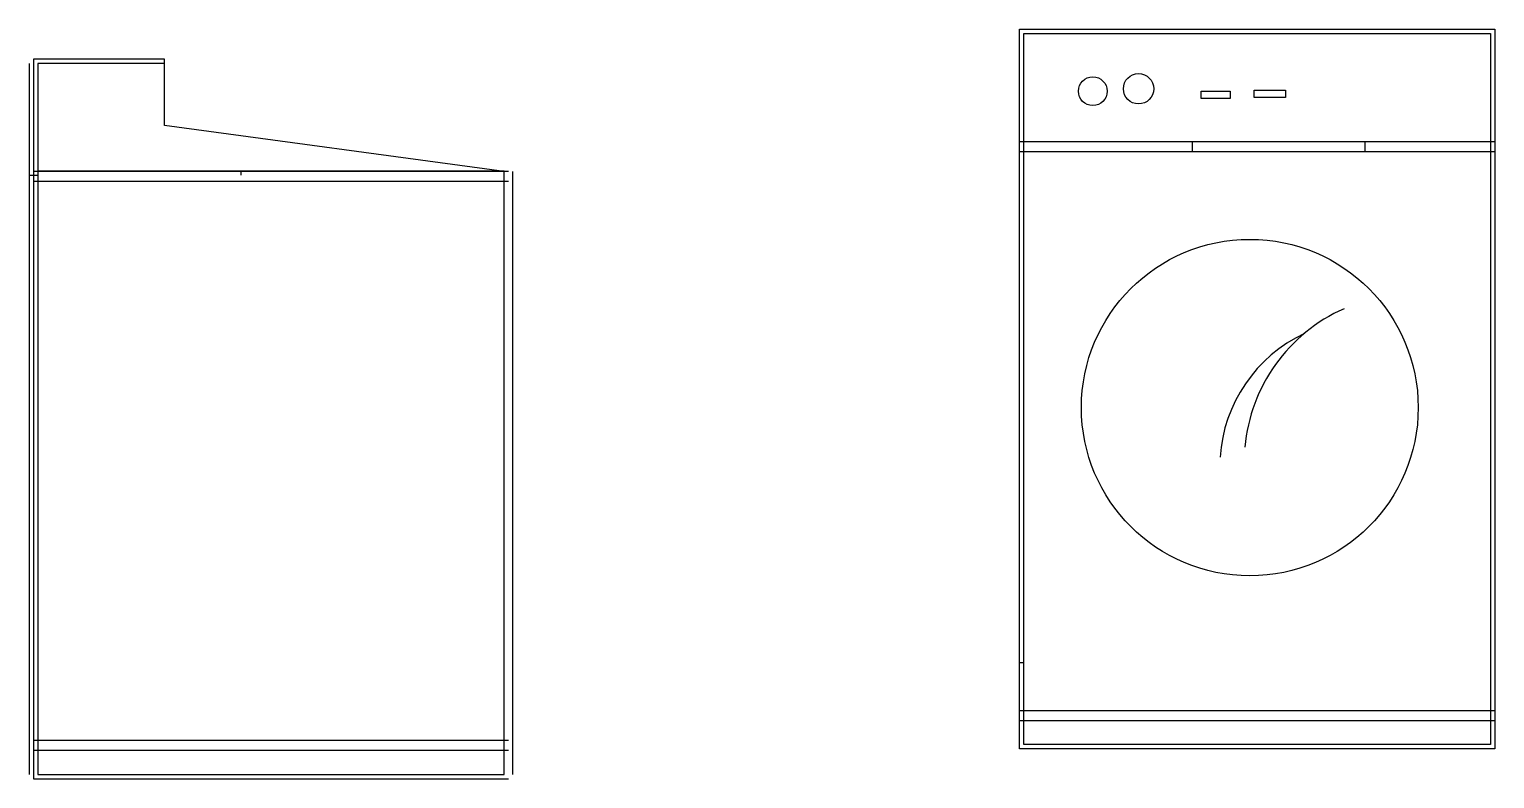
# Model space of a CAD drawing. Header units: millimetres. Extents: x 436 to 8707, y 4337 to 8587.
# Drawn here: x 4168 to 5865, y 4337 to 5206 of the extents above; entities that cross this region are included whole.
import ezdxf

# ---------------------------------------------------------------- set-up
doc = ezdxf.new("R2010")
doc.units = ezdxf.units.MM

msp = doc.modelspace()

# ---------------------------------------------------------------- linework, layer by layer
for p, q in [((5315, 4372), (5315, 5206.3)), ((5315, 5206.3), (5865.4, 5206.3)), ((5320, 4377), (5320, 5201.3)), ((5320, 5201.3), (5860.4, 5201.3)), ((5860.4, 5201.3), (5860.4, 4377)), ((5865.4, 5206.3), (5865.4, 4372)), ((4167.7, 5166.6), (4167.7, 4342.2)), ((4172.7, 5171.6), (4172.7, 4337.2)), ((4324.5, 5171.6), (4172.7, 5171.6)), ((4177.7, 5166.6), (4177.7, 4342.2)), ((4324.5, 5166.6), (4177.7, 5166.6)), ((4324.5, 5094.7), (4324.5, 5171.6)), ((5525.4, 5134.5), (5558.8, 5134.5)), ((5525.4, 5126.2), (5525.4, 5134.5)), ((5558.8, 5134.5), (5558.8, 5126.2)), ((5586.7, 5135.7), (5623, 5135.7)), ((5586.7, 5127.3), (5586.7, 5135.7)), ((5623, 5127.3), (5586.7, 5127.3)), ((5623, 5135.7), (5623, 5127.3)), ((5558.8, 5126.2), (5525.4, 5126.2)), ((4718, 5041.2), (4324.5, 5094.7)), ((5315, 5076), (5865.4, 5076)), ((5315, 5064.5), (5865.4, 5064.5)), ((5515, 5076), (5515, 5064.5)), ((5715, 5076), (5715, 5064.5)), ((4177.7, 5042.2), (4718, 5042.2)), ((4167.7, 5037.2), (4177.7, 5037.2)), ((4723, 5041.2), (4172.7, 5041.2)), ((4723, 5029.8), (4172.7, 5029.8)), ((4412.7, 5041.2), (4412.7, 5037.2)), ((4718, 4342.2), (4718, 5041.2)), ((4728, 4342.2), (4728, 5041.2)), ((5315, 4472), (5320, 4472)), ((5315, 4416.3), (5865.4, 4416.3)), ((5315, 4404.8), (5865.4, 4404.8)), ((4723, 4381.5), (4172.7, 4381.5)), ((4723, 4370), (4172.7, 4370)), ((5865.4, 4372), (5315, 4372)), ((5860.4, 4377), (5320, 4377)), ((4172.7, 4337.2), (4723, 4337.2)), ((4177.7, 4342.2), (4718, 4342.2))]:
    msp.add_line(p, q)
for centre, radius in [((5399.8, 5134.5), 16.7), ((5452.8, 5137.3), 17.6), ((5581.7, 4767.6), 195.1)]:
    msp.add_circle(centre, radius)
for centre, radius, start, end in [((5770, 4704.2), 194.9, 113.9639, 174.8558), ((5718.1, 4698.7), 171.3, 115.3043, 176.1612)]:
    msp.add_arc(centre, radius, start, end)

doc.saveas('drawing.dxf')
